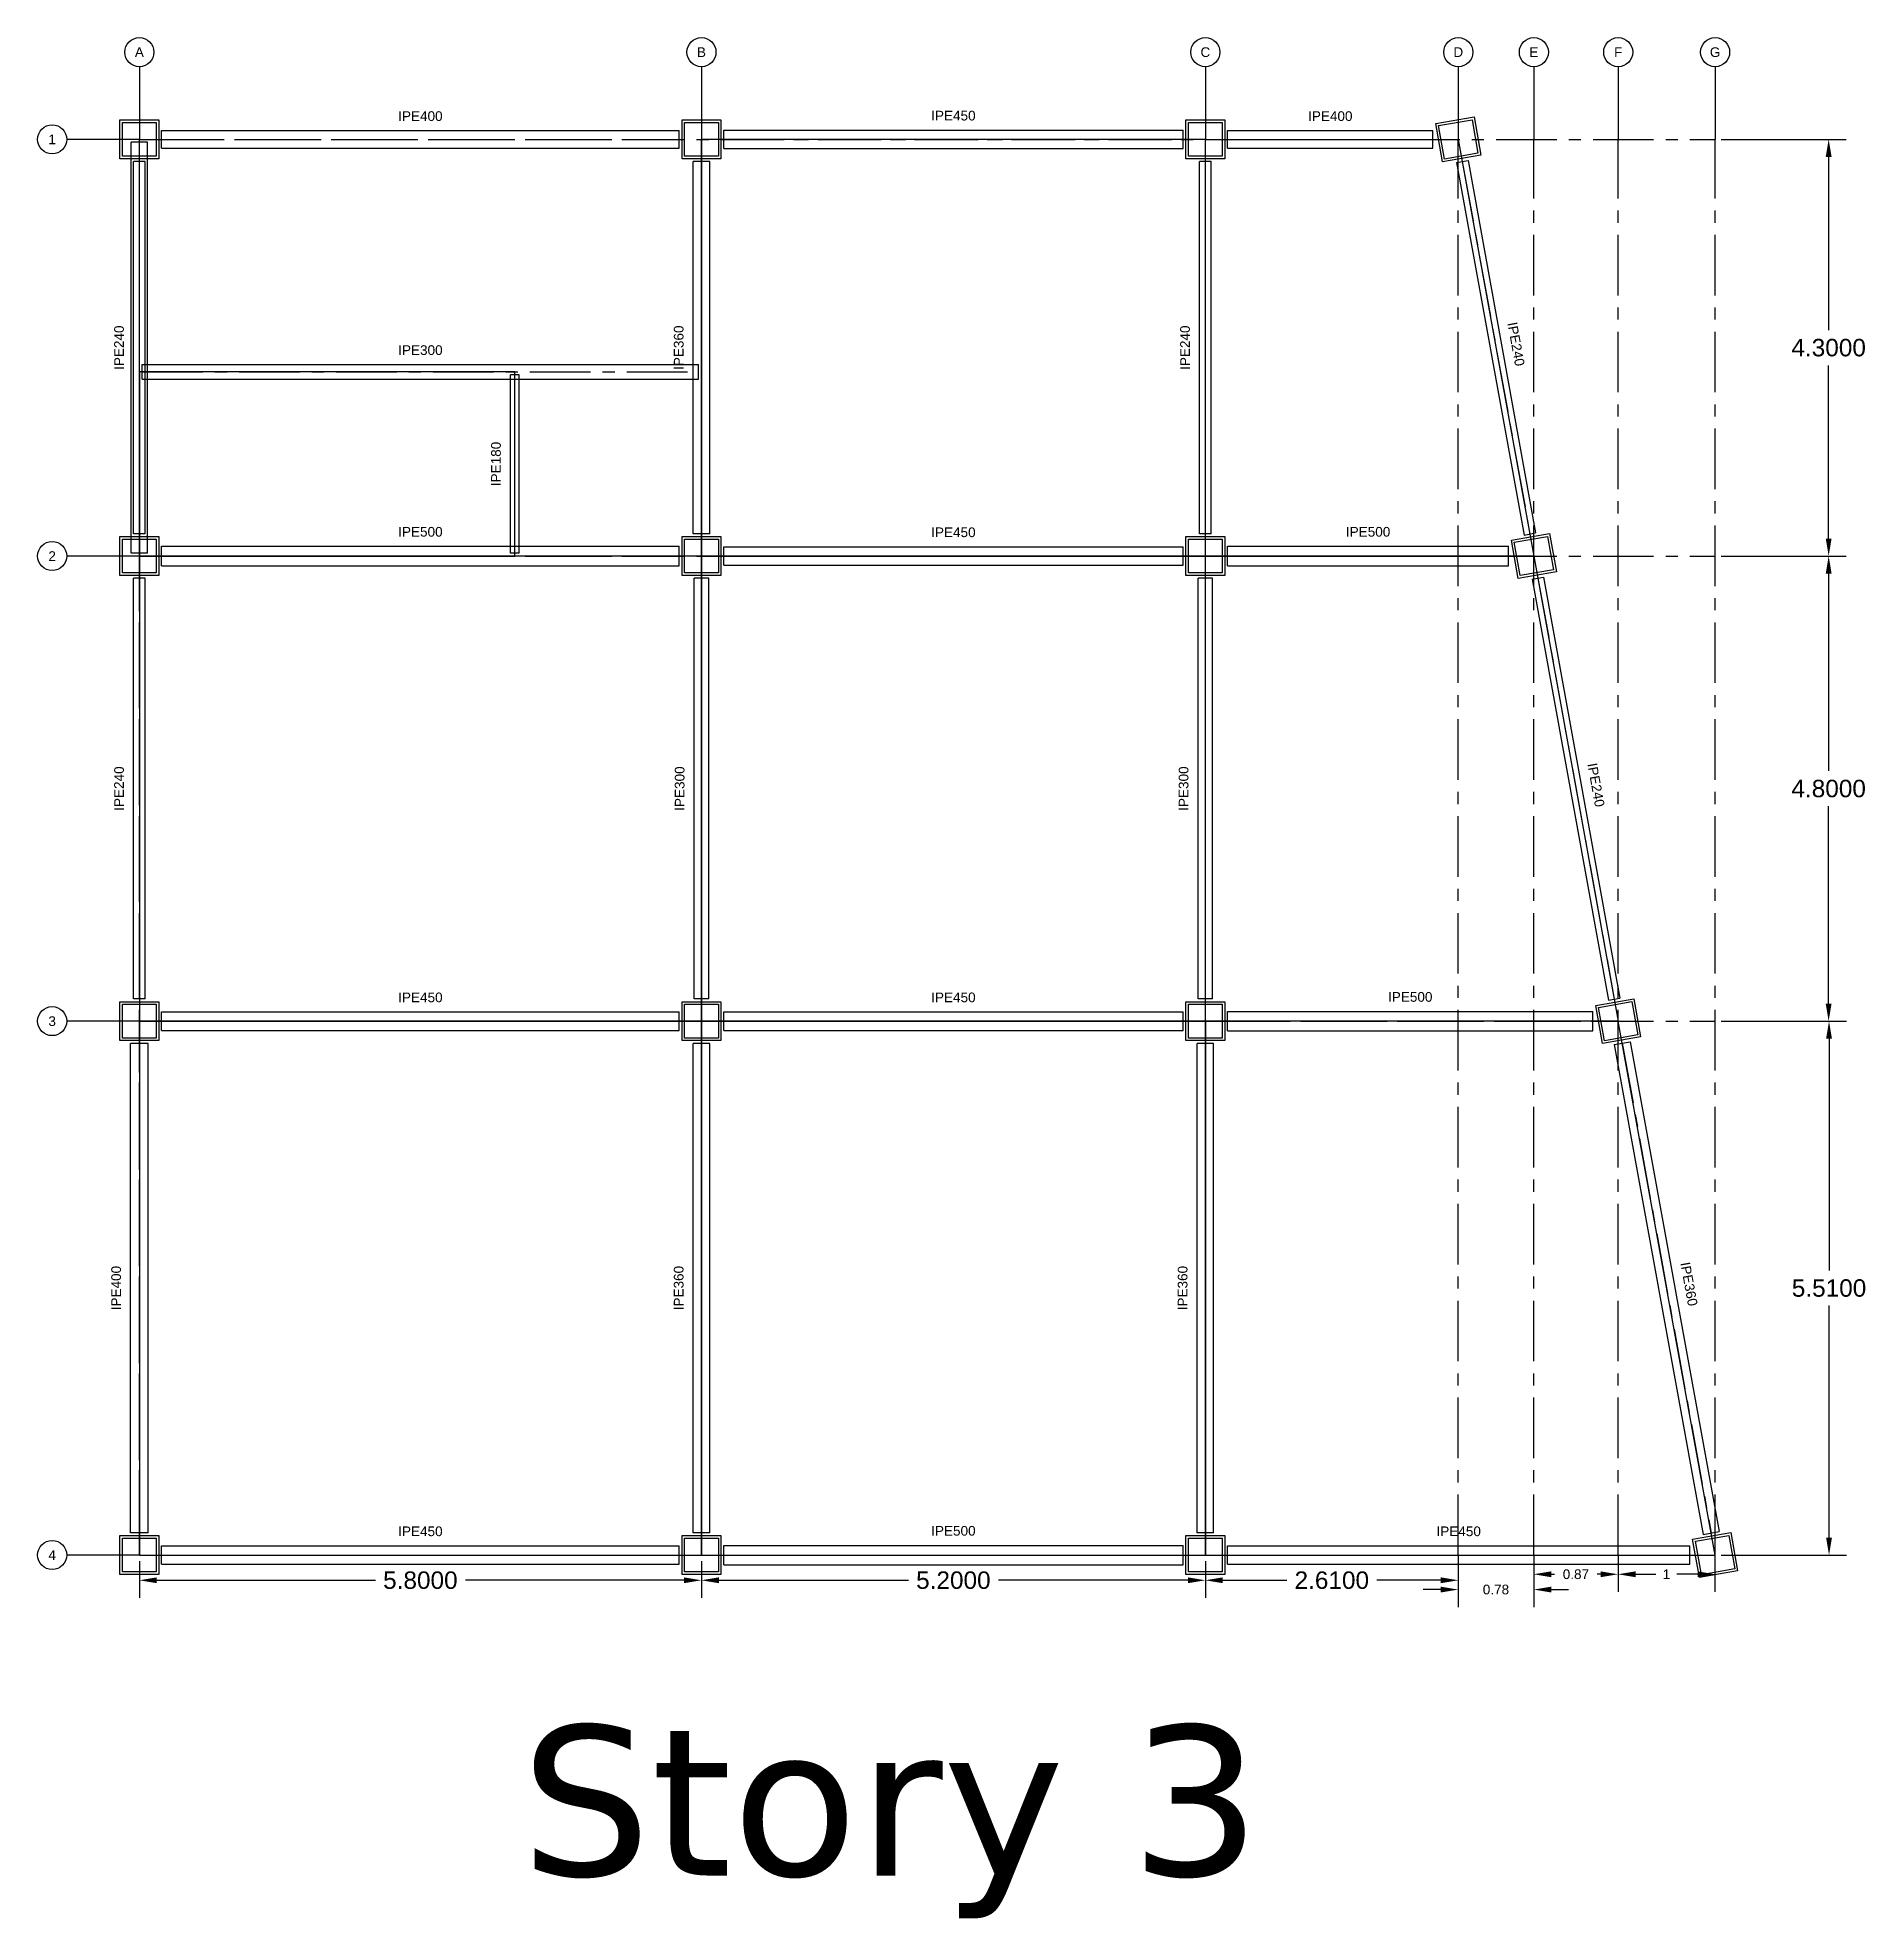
# Model space of a CAD drawing. Header units: metres. Extents: x 158 to 495, y 93 to 262.
# Drawn here: x 246.3 to 265.16, y 199.33 to 218.74 of the extents above; entities that cross this region are included whole.
import ezdxf
from ezdxf.enums import TextEntityAlignment as Align

# ---------------------------------------------------------------- set-up
doc = ezdxf.new("R2010")
doc.units = ezdxf.units.M
doc.header["$MEASUREMENT"] = 0
doc.linetypes.add('CENTER', pattern=[2, 1.25, -0.25, 0.25, -0.25])
doc.styles.get("Standard").update_dxf_attribs({"font": 'arial.ttf'})
doc.dimstyles.get("Standard").update_dxf_attribs({"dimtxt": 0.18, "dimasz": 0.18, "dimexe": 0.18, "dimexo": 0.0625, "dimgap": 0.09, "dimtad": 0, "dimtih": 1, "dimtoh": 1, "dimdec": 4, "dimzin": 0, "dimdsep": 46, "dimtxsty": 'Standard', "dimcen": 0.09, "dimadec": 0, "dimazin": 0, "dimtfac": 1, "dimtdec": 4, "dimtofl": 0, "dimtmove": 0, "dimatfit": 3, "dimfxl": 1, "dimtolj": 1, "dimtzin": 0, "dimarcsym": 0})

msp = doc.modelspace()

# ---------------------------------------------------------------- texts
for s, p in [('A', (247.34939, 218.59046)), ('B', (253.14939, 218.59046)), ('C', (258.34939, 218.59046)), ('D', (260.95939, 218.59046)), ('E', (261.73939, 218.59046)), ('F', (262.60939, 218.59046)), ('G', (263.60939, 218.59046)), ('IPE400', (250.24939, 217.93046)), ('IPE450', (255.74939, 217.93546)), ('IPE400', (259.63855, 217.93046)), ('1', (246.44939, 217.69046)), ('IPE300', (250.24939, 215.51546)), ('IPE500', (250.24939, 213.64046)), ('IPE450', (255.74939, 213.63546)), ('IPE500', (260.02855, 213.64046)), ('2', (246.44939, 213.39046)), ('IPE450', (250.24939, 208.83546)), ('IPE450', (255.74939, 208.83546)), ('IPE500', (260.46355, 208.84046)), ('3', (246.44939, 208.59046)), ('IPE450', (250.24939, 203.32546)), ('IPE500', (255.74939, 203.33046)), ('IPE450', (260.96355, 203.32546)), ('4', (246.44939, 203.08046))]:
    msp.add_text(s, height=0.1).set_placement(p, align=Align.MIDDLE)
for s, rotation, p in [('IPE240', 90, (247.13939, 215.54046)), ('IPE360', 90, (252.91439, 215.54046)), ('IPE240', 90, (258.13939, 215.54046)), ('IPE240', 280.281393, (261.55602, 215.57794)), ('IPE180', 90, (251.02889, 214.34046)), ('IPE240', 90, (247.13939, 210.99046)), ('IPE300', 90, (252.92439, 210.99046)), ('IPE300', 90, (258.12439, 210.99046)), ('IPE240', 280.273331, (262.38102, 211.02791)), ('IPE400', 90, (247.10939, 205.83546)), ('IPE360', 90, (252.91439, 205.83546)), ('IPE360', 90, (258.11439, 205.83546)), ('IPE360', 280.286544, (263.34061, 205.87743))]:
    msp.add_text(s, height=0.1, rotation=rotation).set_placement(p, align=Align.MIDDLE)
at = {"insert": (251.28048, 201.32293), "char_height": 1.55, "attachment_point": 1}
msp.add_mtext_dynamic_manual_height_columns('{\\fVerdana|b0|i0|c0|p34;Story 3}', width=8.7628607, gutter_width=1, heights=[0], dxfattribs=at)

# ---------------------------------------------------------------- blocks, each defined once
blk = doc.blocks.new('*D199')
at = {"color": 0, "lineweight": -2, "transparency": 16777216}
for p, q in [((247.349, 203.018), (247.349, 202.64)), ((253.149, 203.018), (253.149, 202.64)), ((247.529, 202.82), (249.786, 202.82)), ((252.969, 202.82), (250.713, 202.82))]:
    blk.add_line(p, q, dxfattribs=at)
at = {"color": 0, "transparency": 16777216}
for points in [[(247.529, 202.85), (247.529, 202.79), (247.349, 202.82)], [(252.969, 202.85), (252.969, 202.79), (253.149, 202.82)]]:
    blk.add_solid(points, dxfattribs=at)
at = {"layer": 'Defpoints', "color": 0, "transparency": 16777216}
for p in [(247.349, 203.08), (253.149, 203.08), (253.149, 202.82)]:
    blk.add_point(p, dxfattribs=at)
at = {"color": 0, "transparency": 16777216, "insert": (250.249, 202.82), "char_height": 0.18, "attachment_point": 5}
blk.add_mtext('\\A1;5.8000', dxfattribs=at)
blk = doc.blocks.new('*D200')
at = {"color": 0, "lineweight": -2, "transparency": 16777216}
for p, q in [((253.149, 203.018), (253.149, 202.64)), ((258.349, 203.018), (258.349, 202.64)), ((253.329, 202.82), (255.286, 202.82)), ((258.169, 202.82), (256.213, 202.82))]:
    blk.add_line(p, q, dxfattribs=at)
at = {"color": 0, "transparency": 16777216}
for points in [[(253.329, 202.85), (253.329, 202.79), (253.149, 202.82)], [(258.169, 202.85), (258.169, 202.79), (258.349, 202.82)]]:
    blk.add_solid(points, dxfattribs=at)
at = {"layer": 'Defpoints', "color": 0, "transparency": 16777216}
for p in [(253.149, 203.08), (258.349, 203.08), (258.349, 202.82)]:
    blk.add_point(p, dxfattribs=at)
at = {"color": 0, "transparency": 16777216, "insert": (255.749, 202.82), "char_height": 0.18, "attachment_point": 5}
blk.add_mtext('\\A1;5.2000', dxfattribs=at)
blk = doc.blocks.new('*D201')
at = {"color": 0, "lineweight": -2, "transparency": 16777216}
for p, q in [((258.349, 203.018), (258.349, 202.64)), ((260.959, 203.018), (260.959, 202.64)), ((258.529, 202.82), (259.19, 202.82)), ((260.779, 202.82), (260.119, 202.82))]:
    blk.add_line(p, q, dxfattribs=at)
at = {"color": 0, "transparency": 16777216}
for points in [[(258.529, 202.85), (258.529, 202.79), (258.349, 202.82)], [(260.779, 202.85), (260.779, 202.79), (260.959, 202.82)]]:
    blk.add_solid(points, dxfattribs=at)
at = {"layer": 'Defpoints', "color": 0, "transparency": 16777216}
for p in [(258.349, 203.08), (260.959, 203.08), (260.959, 202.82)]:
    blk.add_point(p, dxfattribs=at)
at = {"color": 0, "transparency": 16777216, "insert": (259.654, 202.82), "char_height": 0.18, "attachment_point": 5}
blk.add_mtext('\\A1;2.6100', dxfattribs=at)
blk = doc.blocks.new('*D223')
at = {"color": 0, "lineweight": -2, "transparency": 16777216}
for p, q in [((263.672, 217.69), (264.961, 217.69)), ((264.781, 217.51), (264.781, 215.722)), ((264.781, 213.57), (264.781, 215.358)), ((263.672, 213.39), (264.961, 213.39))]:
    blk.add_line(p, q, dxfattribs=at)
at = {"color": 0, "transparency": 16777216}
for points in [[(264.751, 217.51), (264.811, 217.51), (264.781, 217.69)], [(264.751, 213.57), (264.811, 213.57), (264.781, 213.39)]]:
    blk.add_solid(points, dxfattribs=at)
at = {"layer": 'Defpoints', "color": 0, "transparency": 16777216}
for p in [(263.609, 217.69), (263.609, 213.39), (264.781, 213.39)]:
    blk.add_point(p, dxfattribs=at)
at = {"color": 0, "transparency": 16777216, "insert": (264.781, 215.54), "char_height": 0.18, "attachment_point": 5}
blk.add_mtext('\\A1;4.3000', dxfattribs=at)
blk = doc.blocks.new('*D224')
at = {"color": 0, "lineweight": -2, "transparency": 16777216}
for p, q in [((263.672, 213.39), (264.961, 213.39)), ((264.781, 213.21), (264.781, 211.172)), ((264.781, 208.77), (264.781, 210.809)), ((263.672, 208.59), (264.961, 208.59))]:
    blk.add_line(p, q, dxfattribs=at)
at = {"color": 0, "transparency": 16777216}
for points in [[(264.751, 213.21), (264.811, 213.21), (264.781, 213.39)], [(264.751, 208.77), (264.811, 208.77), (264.781, 208.59)]]:
    blk.add_solid(points, dxfattribs=at)
at = {"layer": 'Defpoints', "color": 0, "transparency": 16777216}
for p in [(263.609, 213.39), (263.609, 208.59), (264.781, 208.59)]:
    blk.add_point(p, dxfattribs=at)
at = {"color": 0, "transparency": 16777216, "insert": (264.781, 210.99), "char_height": 0.18, "attachment_point": 5}
blk.add_mtext('\\A1;4.8000', dxfattribs=at)
blk = doc.blocks.new('*D225')
at = {"color": 0, "lineweight": -2, "transparency": 16777216}
for p, q in [((263.672, 208.59), (264.965, 208.59)), ((264.785, 208.41), (264.785, 206.017)), ((264.785, 203.26), (264.785, 205.654)), ((263.672, 203.08), (264.965, 203.08))]:
    blk.add_line(p, q, dxfattribs=at)
at = {"color": 0, "transparency": 16777216}
for points in [[(264.755, 208.41), (264.815, 208.41), (264.785, 208.59)], [(264.755, 203.26), (264.815, 203.26), (264.785, 203.08)]]:
    blk.add_solid(points, dxfattribs=at)
at = {"layer": 'Defpoints', "color": 0, "transparency": 16777216}
for p in [(263.609, 208.59), (263.609, 203.08), (264.785, 203.08)]:
    blk.add_point(p, dxfattribs=at)
at = {"color": 0, "transparency": 16777216, "insert": (264.785, 205.835), "char_height": 0.18, "attachment_point": 5}
blk.add_mtext('\\A1;5.5100', dxfattribs=at)
blk = doc.blocks.new('*D241')
at = {"color": 0, "lineweight": -2, "transparency": 16777216}
for p, q in [((260.958, 203.079), (260.958, 202.544)), ((261.738, 203.079), (261.738, 202.544)), ((260.778, 202.724), (260.598, 202.724)), ((261.918, 202.724), (262.098, 202.724))]:
    blk.add_line(p, q, dxfattribs=at)
at = {"color": 0, "transparency": 16777216}
for points in [[(260.778, 202.754), (260.778, 202.694), (260.958, 202.724)], [(261.918, 202.754), (261.918, 202.694), (261.738, 202.724)]]:
    blk.add_solid(points, dxfattribs=at)
at = {"layer": 'Defpoints', "color": 0, "transparency": 16777216}
for p in [(260.958, 203.142), (261.738, 203.142), (261.738, 202.724)]:
    blk.add_point(p, dxfattribs=at)
at = {"color": 0, "transparency": 16777216, "insert": (261.348, 202.724), "char_height": 0.18, "attachment_point": 5}
blk.add_mtext('\\A1;{\\H0.55556x;0.78}', dxfattribs=at)
blk = doc.blocks.new('*D242')
at = {"color": 0, "lineweight": -2, "transparency": 16777216}
for p, q in [((261.738, 203.079), (261.738, 202.702)), ((262.608, 203.079), (262.608, 202.702)), ((261.918, 202.882), (261.953, 202.882)), ((262.428, 202.882), (262.393, 202.882))]:
    blk.add_line(p, q, dxfattribs=at)
at = {"color": 0, "transparency": 16777216}
for points in [[(261.918, 202.912), (261.918, 202.852), (261.738, 202.882)], [(262.428, 202.912), (262.428, 202.852), (262.608, 202.882)]]:
    blk.add_solid(points, dxfattribs=at)
at = {"layer": 'Defpoints', "color": 0, "transparency": 16777216}
for p in [(261.738, 203.142), (262.608, 203.142), (262.608, 202.882)]:
    blk.add_point(p, dxfattribs=at)
at = {"color": 0, "transparency": 16777216, "insert": (262.173, 202.882), "char_height": 0.18, "attachment_point": 5}
blk.add_mtext('\\A1;{\\H0.55556x;0.87}', dxfattribs=at)
blk = doc.blocks.new('*D243')
at = {"color": 0, "lineweight": -2, "transparency": 16777216}
for p, q in [((262.608, 203.079), (262.608, 202.702)), ((263.608, 203.079), (263.608, 202.702)), ((262.788, 202.882), (262.999, 202.882)), ((263.428, 202.882), (263.216, 202.882))]:
    blk.add_line(p, q, dxfattribs=at)
at = {"color": 0, "transparency": 16777216}
for points in [[(262.788, 202.912), (262.788, 202.852), (262.608, 202.882)], [(263.428, 202.912), (263.428, 202.852), (263.608, 202.882)]]:
    blk.add_solid(points, dxfattribs=at)
at = {"layer": 'Defpoints', "color": 0, "transparency": 16777216}
for p in [(262.608, 203.142), (263.608, 203.142), (263.608, 202.882)]:
    blk.add_point(p, dxfattribs=at)
at = {"color": 0, "transparency": 16777216, "insert": (263.108, 202.882), "char_height": 0.18, "attachment_point": 5}
blk.add_mtext('\\A1;{\\H0.55556x;1}', dxfattribs=at)

# ---------------------------------------------------------------- dimensions: what is measured, and where the dimension line sits
for base, p1, p2, picture, middle in [((264.78094, 213.39046), (263.60939, 217.69046), (263.60939, 213.39046), '*D223', (264.78094, 215.54046)), ((264.78094, 208.59046), (263.60939, 213.39046), (263.60939, 208.59046), '*D224', (264.78094, 210.99046)), ((264.78513, 203.08046), (263.60939, 208.59046), (263.60939, 203.08046), '*D225', (264.78513, 205.83546))]:
    dim = msp.add_linear_dim(base=base, p1=p1, p2=p2, angle=90, dimstyle='Standard')
    dim.commit()
    dim.dimension.update_dxf_attribs({"geometry": picture, "text_midpoint": middle})
for base, p1, p2, picture, middle in [((253.14939, 202.82046), (247.34939, 203.08046), (253.14939, 203.08046), '*D199', (250.24939, 202.82046)), ((258.34939, 202.82046), (253.14939, 203.08046), (258.34939, 203.08046), '*D200', (255.74939, 202.82046)), ((260.95939, 202.82046), (258.34939, 203.08046), (260.95939, 203.08046), '*D201', (259.65439, 202.82046))]:
    dim = msp.add_linear_dim(base=base, p1=p1, p2=p2, dimstyle='Standard')
    dim.commit()
    dim.dimension.update_dxf_attribs({"geometry": picture, "text_midpoint": middle})
for base, p1, p2, text, picture, middle in [((261.73768, 202.72394), (260.95768, 203.14153), (261.73768, 203.14153), '{\\H0.55556x;0.78}', '*D241', (261.34768, 202.72394)), ((262.60768, 202.88153), (261.73768, 203.14153), (262.60768, 203.14153), '{\\H0.55556x;0.87}', '*D242', (262.17268, 202.88153))]:
    dim = msp.add_linear_dim(base=base, p1=p1, p2=p2, text=text, dimstyle='Standard')
    dim.commit()
    dim.dimension.update_dxf_attribs({"geometry": picture, "text_midpoint": middle, "dimtype": 160})
dim = msp.add_linear_dim(base=(263.60768, 202.88153), p1=(262.60768, 203.14153), p2=(263.60768, 203.14153), text='{\\H0.55556x;1}', dimstyle='Standard')
dim.commit()
dim.dimension.update_dxf_attribs({"geometry": '*D243', "text_midpoint": (263.10768, 202.88153)})

# ---------------------------------------------------------------- linework, layer by layer
at = {"linetype": 'Continuous'}
for p, q in [((247.34939, 218.44046), (247.34939, 217.69046)), ((253.14939, 218.44046), (253.14939, 217.69046)), ((258.34939, 218.44046), (258.34939, 217.69046)), ((260.95939, 218.44046), (260.95939, 217.69046)), ((261.73939, 218.44046), (261.73939, 217.69046)), ((262.60939, 218.44046), (262.60939, 217.69046)), ((263.60939, 218.44046), (263.60939, 217.69046)), ((247.57939, 217.78046), (252.91939, 217.78046)), ((247.57939, 217.60046), (247.57939, 217.78046)), ((252.91939, 217.60046), (252.91939, 217.78046)), ((253.37939, 217.78546), (258.11939, 217.78546)), ((253.37939, 217.59546), (253.37939, 217.78546)), ((258.11939, 217.59546), (258.11939, 217.78546)), ((258.57939, 217.78046), (260.6977, 217.78046)), ((258.57939, 217.60046), (258.57939, 217.78046)), ((260.6977, 217.60046), (260.6977, 217.78046)), ((247.34939, 217.69046), (246.59939, 217.69046)), ((247.26439, 213.42046), (247.26439, 217.66046)), ((247.43439, 217.66046), (247.26439, 217.66046)), ((247.43439, 213.42046), (247.43439, 217.66046)), ((247.57939, 217.60046), (252.91939, 217.60046)), ((253.37939, 217.59546), (258.11939, 217.59546)), ((258.57939, 217.60046), (260.6977, 217.60046)), ((247.28939, 213.62046), (247.28939, 217.46046)), ((247.40939, 217.46046), (247.28939, 217.46046)), ((247.40939, 213.62046), (247.40939, 217.46046)), ((253.06439, 213.62046), (253.06439, 217.46046)), ((253.23439, 217.46046), (253.06439, 217.46046)), ((253.23439, 213.62046), (253.23439, 217.46046)), ((258.28939, 213.62046), (258.28939, 217.46046)), ((258.40939, 217.46046), (258.28939, 217.46046)), ((258.40939, 213.62046), (258.40939, 217.46046)), ((260.94158, 217.45248), (261.05965, 217.4739)), ((260.94158, 217.45248), (261.63913, 213.60702)), ((261.05965, 217.4739), (261.7572, 213.62844)), ((247.37939, 215.36546), (253.11939, 215.36546)), ((247.37939, 215.21546), (247.37939, 215.36546)), ((251.17889, 213.42046), (251.17889, 215.26046)), ((251.26989, 215.26046), (251.17889, 215.26046)), ((251.26989, 213.42046), (251.26989, 215.26046)), ((253.11939, 215.21546), (253.11939, 215.36546)), ((247.37939, 215.21546), (253.11939, 215.21546)), ((247.40939, 213.62046), (247.28939, 213.62046)), ((253.23439, 213.62046), (253.06439, 213.62046)), ((258.40939, 213.62046), (258.28939, 213.62046)), ((261.63913, 213.60702), (261.7572, 213.62844)), ((247.34939, 213.39046), (246.59939, 213.39046)), ((247.43439, 213.42046), (247.26439, 213.42046)), ((247.57939, 213.49046), (252.91939, 213.49046)), ((247.57939, 213.29046), (247.57939, 213.49046)), ((251.26989, 213.42046), (251.17889, 213.42046)), ((252.91939, 213.29046), (252.91939, 213.49046)), ((253.37939, 213.48546), (258.11939, 213.48546)), ((253.37939, 213.29546), (253.37939, 213.48546)), ((258.11939, 213.29546), (258.11939, 213.48546)), ((258.57939, 213.49046), (261.4777, 213.49046)), ((258.57939, 213.29046), (258.57939, 213.49046)), ((261.4777, 213.29046), (261.4777, 213.49046)), ((247.28939, 208.82046), (247.28939, 213.16046)), ((247.40939, 213.16046), (247.28939, 213.16046)), ((247.40939, 208.82046), (247.40939, 213.16046)), ((247.57939, 213.29046), (252.91939, 213.29046)), ((253.07439, 208.82046), (253.07439, 213.16046)), ((253.22439, 213.16046), (253.07439, 213.16046)), ((253.22439, 208.82046), (253.22439, 213.16046)), ((253.37939, 213.29546), (258.11939, 213.29546)), ((258.27439, 208.82046), (258.27439, 213.16046)), ((258.42439, 213.16046), (258.27439, 213.16046)), ((258.42439, 208.82046), (258.42439, 213.16046)), ((258.57939, 213.29046), (261.4777, 213.29046)), ((261.72154, 213.15251), (261.83962, 213.17391)), ((261.72154, 213.15251), (262.50916, 208.80701)), ((261.83962, 213.17391), (262.62724, 208.82841)), ((247.40939, 208.82046), (247.28939, 208.82046)), ((247.57939, 208.68546), (252.91939, 208.68546)), ((247.57939, 208.49546), (247.57939, 208.68546)), ((252.91939, 208.49546), (252.91939, 208.68546)), ((253.22439, 208.82046), (253.07439, 208.82046)), ((253.37939, 208.68546), (258.11939, 208.68546)), ((253.37939, 208.49546), (253.37939, 208.68546)), ((258.11939, 208.49546), (258.11939, 208.68546)), ((258.42439, 208.82046), (258.27439, 208.82046)), ((258.57939, 208.69046), (262.3477, 208.69046)), ((258.57939, 208.49046), (258.57939, 208.69046)), ((262.3477, 208.49046), (262.3477, 208.69046)), ((262.50916, 208.80701), (262.62724, 208.82841)), ((247.34939, 208.59046), (246.59939, 208.59046)), ((247.57939, 208.49546), (252.91939, 208.49546)), ((253.37939, 208.49546), (258.11939, 208.49546)), ((258.57939, 208.49046), (262.3477, 208.49046)), ((247.25939, 203.31046), (247.25939, 208.36046)), ((247.43939, 208.36046), (247.25939, 208.36046)), ((247.43939, 203.31046), (247.43939, 208.36046)), ((253.06439, 203.31046), (253.06439, 208.36046)), ((253.23439, 208.36046), (253.06439, 208.36046)), ((253.23439, 203.31046), (253.23439, 208.36046)), ((258.26439, 203.31046), (258.26439, 208.36046)), ((258.43439, 208.36046), (258.26439, 208.36046)), ((258.43439, 203.31046), (258.43439, 208.36046)), ((262.56701, 208.348), (262.73427, 208.37835)), ((262.56701, 208.348), (263.48451, 203.29257)), ((262.73427, 208.37835), (263.65178, 203.32292)), ((247.43939, 203.31046), (247.25939, 203.31046)), ((253.23439, 203.31046), (253.06439, 203.31046)), ((258.43439, 203.31046), (258.26439, 203.31046)), ((263.48451, 203.29257), (263.65178, 203.32292)), ((247.34939, 203.08046), (246.59939, 203.08046)), ((247.57939, 203.17546), (252.91939, 203.17546)), ((247.57939, 202.98546), (247.57939, 203.17546)), ((252.91939, 202.98546), (252.91939, 203.17546)), ((253.37939, 203.18046), (258.11939, 203.18046)), ((253.37939, 202.98046), (253.37939, 203.18046)), ((258.11939, 202.98046), (258.11939, 203.18046)), ((258.57939, 203.17546), (263.3477, 203.17546)), ((258.57939, 202.98546), (258.57939, 203.17546)), ((263.3477, 202.98546), (263.3477, 203.17546)), ((247.57939, 202.98546), (252.91939, 202.98546)), ((253.37939, 202.98046), (258.11939, 202.98046)), ((258.57939, 202.98546), (263.3477, 202.98546))]:
    msp.add_line(p, q, dxfattribs=at)
at = {"linetype": 'CENTER', "ltscale": 0.5}
for p, q in [((247.34939, 203.08046), (247.34939, 217.69046)), ((247.34939, 217.69046), (263.60939, 217.69046)), ((247.34939, 213.42046), (247.34939, 217.66046)), ((247.57939, 217.69046), (252.91939, 217.69046)), ((253.14939, 203.08046), (253.14939, 217.69046)), ((253.37939, 217.69046), (258.11939, 217.69046)), ((258.34939, 203.08046), (258.34939, 217.69046)), ((258.57939, 217.69046), (260.6977, 217.69046)), ((260.95939, 203.08046), (260.95939, 217.69046)), ((261.73939, 203.08046), (261.73939, 217.69046)), ((262.60939, 203.08046), (262.60939, 217.69046)), ((263.60939, 203.08046), (263.60939, 217.69046)), ((247.34939, 213.62046), (247.34939, 217.46046)), ((253.14939, 213.62046), (253.14939, 217.46046)), ((258.34939, 213.62046), (258.34939, 217.46046)), ((261.00062, 217.46319), (261.69817, 213.61773)), ((247.37939, 215.29046), (253.11939, 215.29046)), ((251.22439, 213.42046), (251.22439, 215.26046)), ((247.34939, 213.39046), (263.60939, 213.39046)), ((247.57939, 213.39046), (252.91939, 213.39046)), ((253.37939, 213.39046), (258.11939, 213.39046)), ((258.57939, 213.39046), (261.4777, 213.39046)), ((247.34939, 208.82046), (247.34939, 213.16046)), ((253.14939, 208.82046), (253.14939, 213.16046)), ((258.34939, 208.82046), (258.34939, 213.16046)), ((261.78058, 213.16321), (262.5682, 208.81771)), ((247.34939, 208.59046), (263.60939, 208.59046)), ((247.57939, 208.59046), (252.91939, 208.59046)), ((253.37939, 208.59046), (258.11939, 208.59046)), ((258.57939, 208.59046), (262.3477, 208.59046)), ((247.34939, 203.31046), (247.34939, 208.36046)), ((253.14939, 203.31046), (253.14939, 208.36046)), ((258.34939, 203.31046), (258.34939, 208.36046)), ((262.65064, 208.36318), (263.56814, 203.30775)), ((247.34939, 203.08046), (263.60939, 203.08046)), ((247.57939, 203.08046), (252.91939, 203.08046)), ((253.37939, 203.08046), (258.11939, 203.08046)), ((258.57939, 203.08046), (263.3477, 203.08046))]:
    msp.add_line(p, q, dxfattribs=at)
at = {"linetype": 'Continuous'}
for points in [[(247.54939, 217.49046), (247.14939, 217.49046), (247.14939, 217.89046), (247.54939, 217.89046)], [(247.52439, 217.51546), (247.17439, 217.51546), (247.17439, 217.86546), (247.52439, 217.86546)], [(253.34939, 217.49046), (252.94939, 217.49046), (252.94939, 217.89046), (253.34939, 217.89046)], [(253.32439, 217.51546), (252.97439, 217.51546), (252.97439, 217.86546), (253.32439, 217.86546)], [(258.54939, 217.49046), (258.14939, 217.49046), (258.14939, 217.89046), (258.54939, 217.89046)], [(258.52439, 217.51546), (258.17439, 217.51546), (258.17439, 217.86546), (258.52439, 217.86546)], [(261.19108, 217.52823), (260.79716, 217.45877), (260.7277, 217.85269), (261.12162, 217.92215)], [(261.16212, 217.54851), (260.81744, 217.48773), (260.75666, 217.83241), (261.10134, 217.89319)], [(253.14939, 213.39046), (258.34939, 213.39046), (258.34939, 217.69046), (253.14939, 217.69046)], [(258.34939, 217.69046), (260.95939, 217.69046), (261.73939, 213.39046), (258.34939, 213.39046)], [(247.34939, 215.29046), (247.34939, 213.39046), (251.22439, 213.39046), (251.22439, 215.29046)], [(247.54939, 213.19046), (247.14939, 213.19046), (247.14939, 213.59046), (247.54939, 213.59046)], [(247.52439, 213.21546), (247.17439, 213.21546), (247.17439, 213.56546), (247.52439, 213.56546)], [(253.34939, 213.19046), (252.94939, 213.19046), (252.94939, 213.59046), (253.34939, 213.59046)], [(253.32439, 213.21546), (252.97439, 213.21546), (252.97439, 213.56546), (253.32439, 213.56546)], [(258.54939, 213.19046), (258.14939, 213.19046), (258.14939, 213.59046), (258.54939, 213.59046)], [(258.52439, 213.21546), (258.17439, 213.21546), (258.17439, 213.56546), (258.52439, 213.56546)], [(261.97108, 213.22823), (261.57716, 213.15877), (261.5077, 213.55269), (261.90162, 213.62215)], [(261.94212, 213.24851), (261.59744, 213.18773), (261.53666, 213.53241), (261.88134, 213.59319)], [(247.34939, 208.59046), (253.14939, 208.59046), (253.14939, 213.39046), (247.34939, 213.39046)], [(253.14939, 208.59046), (258.34939, 208.59046), (258.34939, 213.39046), (253.14939, 213.39046)], [(258.34939, 213.39046), (261.73939, 213.39046), (262.60939, 208.59046), (258.34939, 208.59046)], [(247.54939, 208.39046), (247.14939, 208.39046), (247.14939, 208.79046), (247.54939, 208.79046)], [(247.52439, 208.41546), (247.17439, 208.41546), (247.17439, 208.76546), (247.52439, 208.76546)], [(253.34939, 208.39046), (252.94939, 208.39046), (252.94939, 208.79046), (253.34939, 208.79046)], [(253.32439, 208.41546), (252.97439, 208.41546), (252.97439, 208.76546), (253.32439, 208.76546)], [(258.54939, 208.39046), (258.14939, 208.39046), (258.14939, 208.79046), (258.54939, 208.79046)], [(258.52439, 208.41546), (258.17439, 208.41546), (258.17439, 208.76546), (258.52439, 208.76546)], [(262.84108, 208.42823), (262.44716, 208.35877), (262.3777, 208.75269), (262.77162, 208.82215)], [(262.81212, 208.44851), (262.46744, 208.38773), (262.40666, 208.73241), (262.75134, 208.79319)], [(247.34939, 203.08046), (253.14939, 203.08046), (253.14939, 208.59046), (247.34939, 208.59046)], [(253.14939, 203.08046), (258.34939, 203.08046), (258.34939, 208.59046), (253.14939, 208.59046)], [(258.34939, 208.59046), (258.34939, 203.08046), (263.60939, 203.08046), (262.60939, 208.59046)], [(247.54939, 202.88046), (247.14939, 202.88046), (247.14939, 203.28046), (247.54939, 203.28046)], [(247.52439, 202.90546), (247.17439, 202.90546), (247.17439, 203.25546), (247.52439, 203.25546)], [(253.34939, 202.88046), (252.94939, 202.88046), (252.94939, 203.28046), (253.34939, 203.28046)], [(253.32439, 202.90546), (252.97439, 202.90546), (252.97439, 203.25546), (253.32439, 203.25546)], [(258.54939, 202.88046), (258.14939, 202.88046), (258.14939, 203.28046), (258.54939, 203.28046)], [(258.52439, 202.90546), (258.17439, 202.90546), (258.17439, 203.25546), (258.52439, 203.25546)], [(263.84108, 202.91823), (263.44716, 202.84877), (263.3777, 203.24269), (263.77162, 203.31215)], [(263.81212, 202.93851), (263.46744, 202.87773), (263.40666, 203.22241), (263.75134, 203.28319)]]:
    msp.add_lwpolyline(points, close=True, dxfattribs=at)
for centre in [(247.34939, 218.59046), (253.14939, 218.59046), (258.34939, 218.59046), (260.95939, 218.59046), (261.73939, 218.59046), (262.60939, 218.59046), (263.60939, 218.59046), (246.44939, 217.69046), (246.44939, 213.39046), (246.44939, 208.59046), (246.44939, 203.08046)]:
    msp.add_circle(centre, 0.15, dxfattribs=at)

msp.set_redraw_order([(e.dxf.handle, doc.entitydb.next_handle()) for e in msp.query("TEXT MTEXT ATTDEF DIMENSION ARC_DIMENSION")])  # texts and dimensions are drawn at this point

doc.saveas('drawing.dxf')
